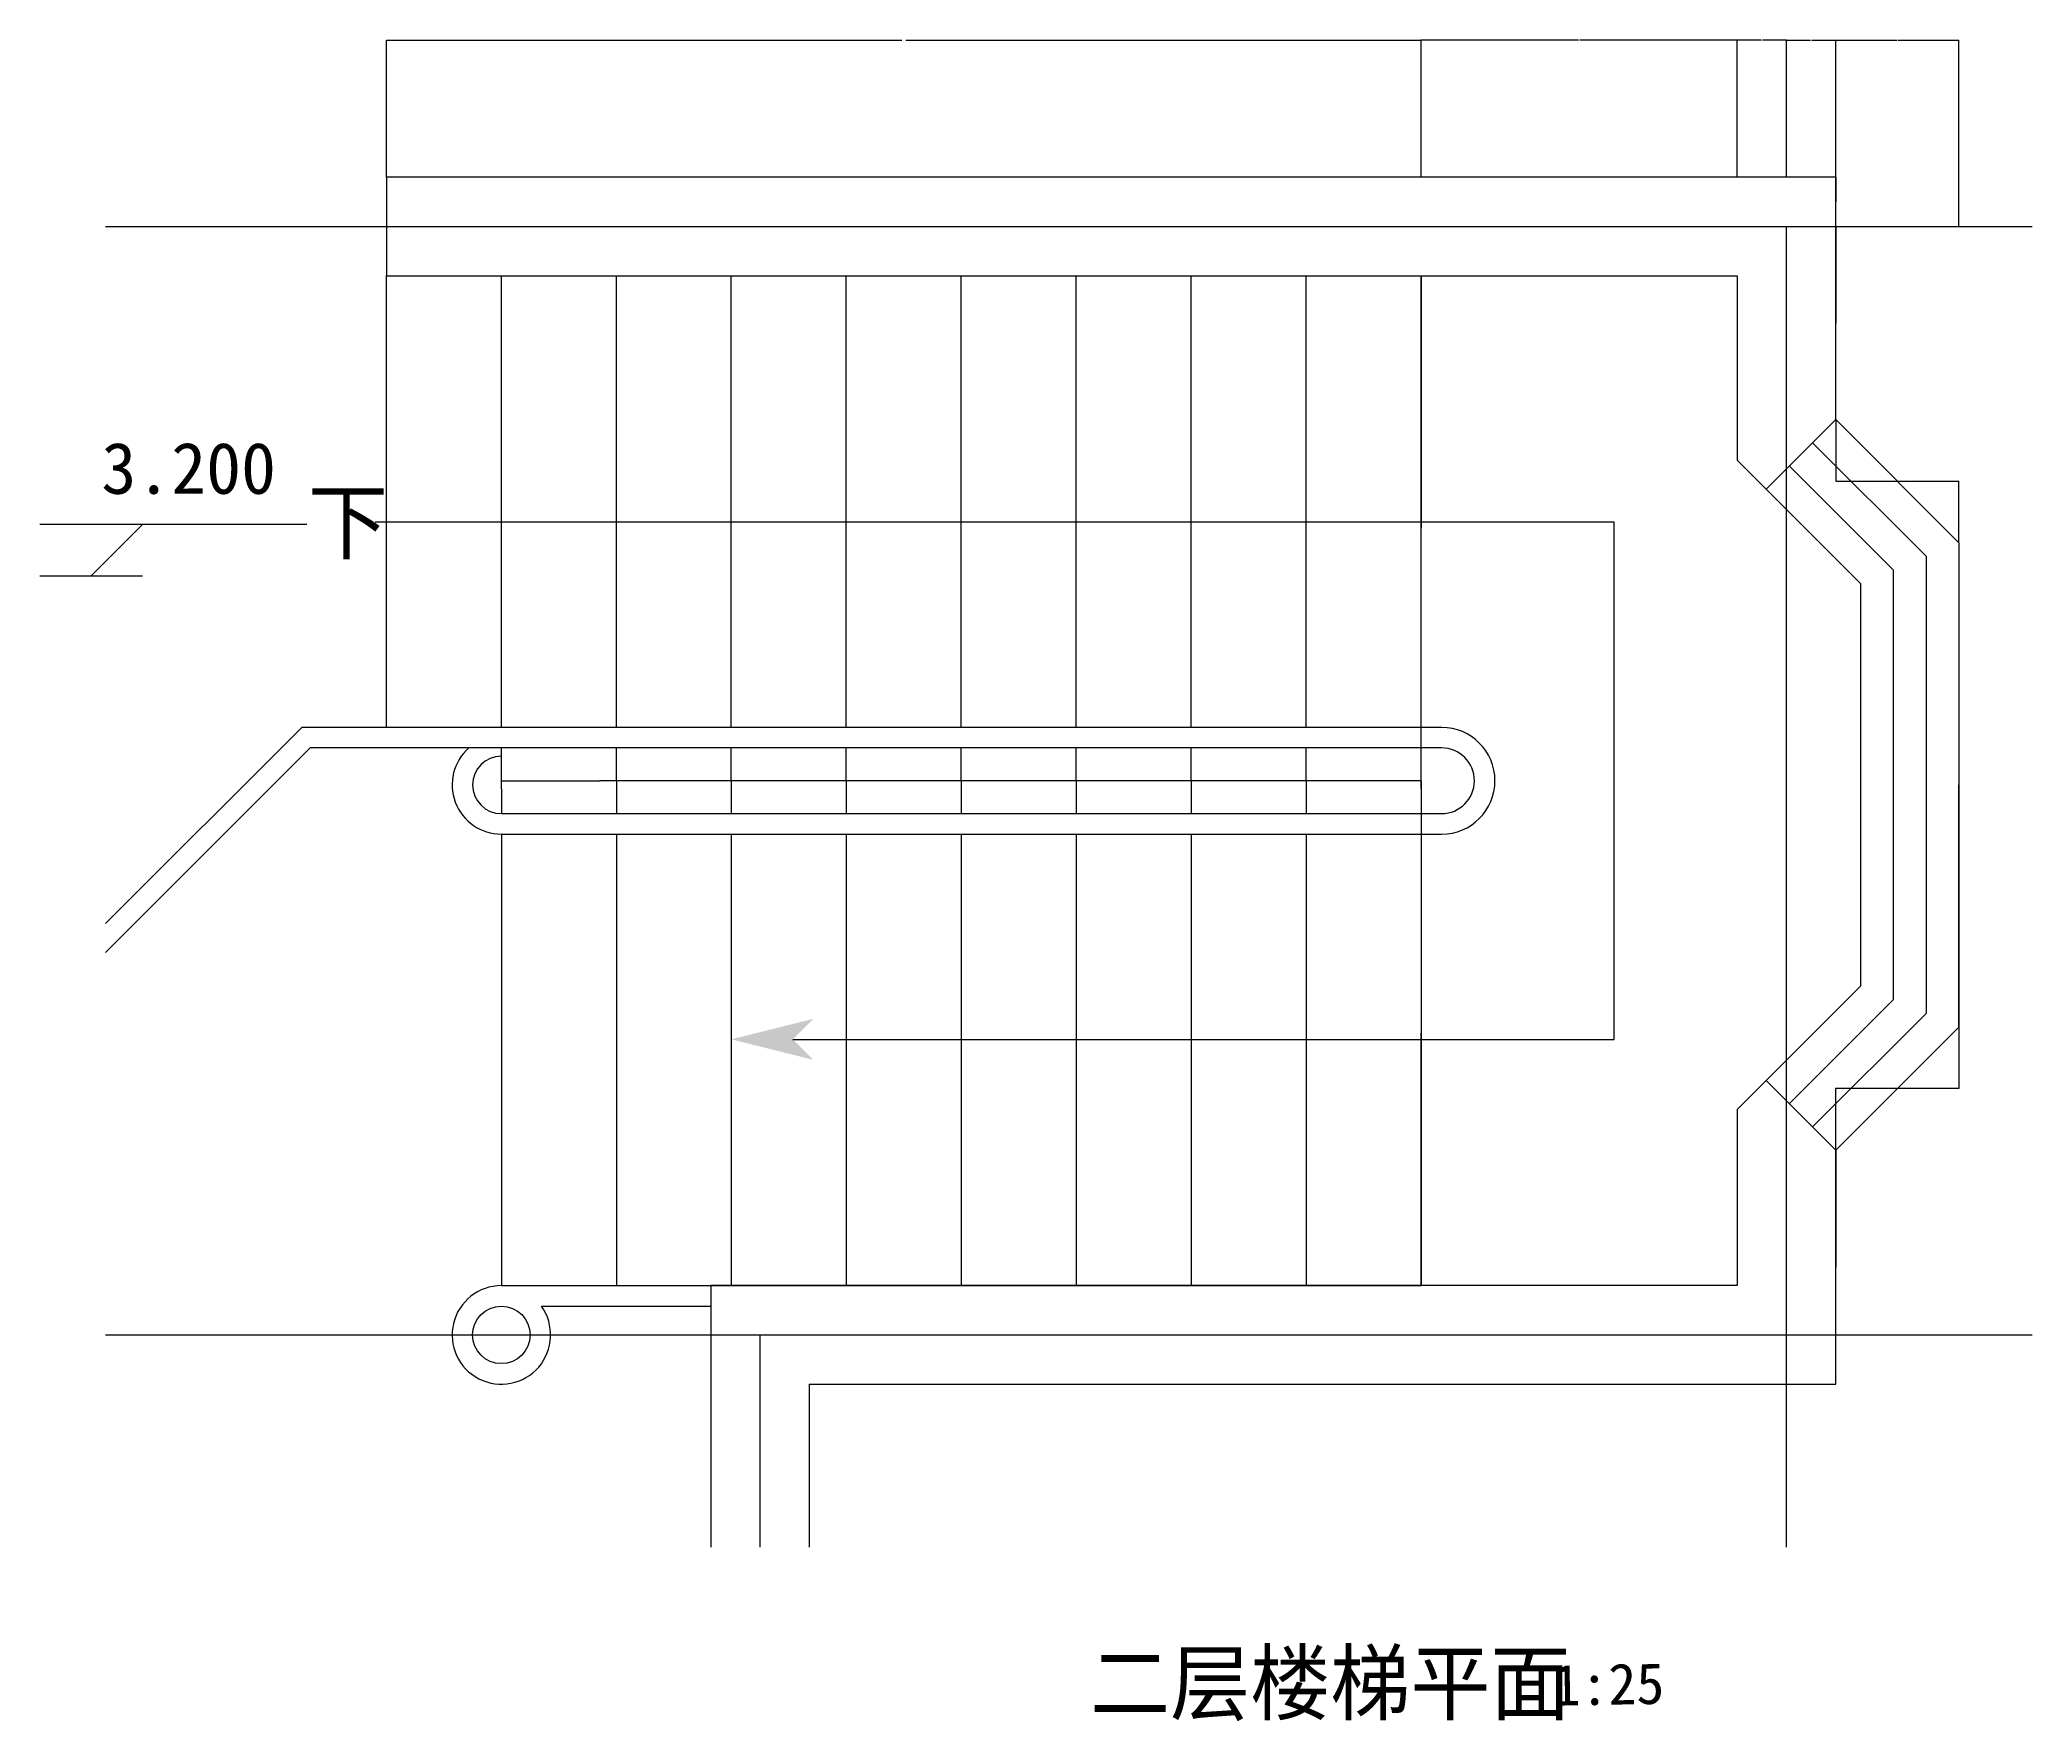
# Model space of a CAD drawing. Header units: metres. Extents: x -2092 to 57740, y -16481 to 10701.
# Drawn here: x -2092 to 2760, y -11989 to -7894 of the extents above; entities that cross this region are included whole.
import ezdxf

# ---------------------------------------------------------------- set-up
doc = ezdxf.new("R2010")
doc.units = ezdxf.units.M
for name, color, linetype in [('DIM2', 3, 'Continuous'), ('HZ', 3, 'Continuous'), ('墙', 7, 'Continuous'), ('标注', 4, 'Continuous'), ('楼梯', 3, 'Continuous'), ('轴线', 1, 'Continuous'), ('门窗', 4, 'Continuous')]:
    doc.layers.add(name, color=color, linetype=linetype)
doc.dimstyles.get("Standard").update_dxf_attribs({"dimtxt": 2.5, "dimasz": 2.5, "dimexe": 1.25, "dimexo": 0.625, "dimtad": 1, "dimcen": 2.5, "dimazin": 3, "dimtfac": 1, "dimtmove": 0, "dimatfit": 3})

# ---------------------------------------------------------------- blocks, each defined once
blk = doc.blocks.new('*D110')
for p, q in [((1271.82, -8468.48), (1271.82, -9083.48)), ((1271.57, -9083.48), (1271.32, -9083.48)), ((1271.82, -9698.48), (1271.82, -9083.48)), ((1271.82, -9083.48), (1271.82, -9083.48)), ((1272.07, -9083.48), (1272.32, -9083.48))]:
    blk.add_line(p, q)
at = {"layer": 'Defpoints'}
for p in [(1271.82, -8468.48), (1271.82, -9083.48), (1271.82, -9698.48)]:
    blk.add_point(p, dxfattribs=at)
at = {"layer": 'DIM2', "insert": (1271.82, -9082.355), "char_height": 1, "attachment_point": 5}
blk.add_mtext('0', dxfattribs=at)
blk = doc.blocks.new('*D119')
for p, q in [((1271.82, -9698.48), (1271.82, -10313.48)), ((1271.57, -10313.48), (1271.32, -10313.48)), ((1271.82, -10928.48), (1271.82, -10313.48)), ((1271.82, -10313.48), (1271.82, -10313.48)), ((1272.07, -10313.48), (1272.32, -10313.48))]:
    blk.add_line(p, q)
at = {"layer": 'Defpoints'}
for p in [(1271.82, -9698.48), (1271.82, -10313.48), (1271.82, -10928.48)]:
    blk.add_point(p, dxfattribs=at)
at = {"layer": 'DIM2', "insert": (1271.82, -10312.355), "char_height": 1, "attachment_point": 5}
blk.add_mtext('0', dxfattribs=at)
blk = doc.blocks.new('*D120')
for p, q in [((1655.32, -7894.19), (1271.57, -7894.19)), ((1271.82, -8228.48), (1271.82, -7894.19)), ((2042.07, -7894.19), (1658.32, -7894.19)), ((2041.82, -8228.48), (2041.82, -7894.19))]:
    blk.add_line(p, q)
at = {"layer": 'Defpoints'}
for p in [(2041.82, -7894.19), (1271.82, -8228.48), (2041.82, -8228.48)]:
    blk.add_point(p, dxfattribs=at)
at = {"layer": 'DIM2', "insert": (1656.82, -7894.19), "char_height": 1, "attachment_point": 5}
blk.add_mtext('770', dxfattribs=at)
blk = doc.blocks.new('*D121')
for p, q in [((2100.32, -7894.19), (2041.57, -7894.19)), ((2041.82, -8228.48), (2041.82, -7894.19)), ((2162.07, -7894.19), (2103.32, -7894.19)), ((2161.82, -8228.48), (2161.82, -7894.19))]:
    blk.add_line(p, q)
at = {"layer": 'Defpoints'}
for p in [(2161.82, -7894.19), (2041.82, -8228.48), (2161.82, -8228.48)]:
    blk.add_point(p, dxfattribs=at)
at = {"layer": 'DIM2', "insert": (2101.82, -7894.19), "char_height": 1, "attachment_point": 5}
blk.add_mtext('120', dxfattribs=at)
blk = doc.blocks.new('*D145')
for p, q in [((-1248.18, -8228.48), (-1248.18, -7894.19)), ((-1247.93, -7894.19), (6.82, -7894.19)), ((16.82, -7894.19), (1271.57, -7894.19)), ((1271.82, -8153.48), (1271.82, -7894.19))]:
    blk.add_line(p, q)
at = {"layer": 'Defpoints'}
for p in [(-1248.18, -7894.19), (1271.82, -8153.48), (-1248.18, -8228.48)]:
    blk.add_point(p, dxfattribs=at)
at = {"layer": 'DIM2', "insert": (11.82, -7894.19), "char_height": 1, "attachment_point": 5}
blk.add_mtext('280x9=2520', dxfattribs=at)
blk = doc.blocks.new('*D153')
for p, q in [((2161.82, -8228.48), (2161.82, -7894.19)), ((2162.07, -7894.19), (2220.32, -7894.19)), ((2223.32, -7894.19), (2281.57, -7894.19)), ((2281.82, -8228.48), (2281.82, -7894.19))]:
    blk.add_line(p, q)
at = {"layer": 'Defpoints'}
for p in [(2161.82, -7894.19), (2161.82, -8228.48), (2281.82, -8228.48)]:
    blk.add_point(p, dxfattribs=at)
at = {"layer": 'DIM2', "insert": (2221.82, -7894.19), "char_height": 1, "attachment_point": 5}
blk.add_mtext('120', dxfattribs=at)
blk = doc.blocks.new('*D154')
for p, q in [((2281.82, -8228.48), (2281.82, -7894.19)), ((2282.07, -7894.19), (2430.32, -7894.19)), ((2433.32, -7894.19), (2581.57, -7894.19)), ((2581.82, -8348.48), (2581.82, -7894.19))]:
    blk.add_line(p, q)
at = {"layer": 'Defpoints'}
for p in [(2281.82, -7894.19), (2281.82, -8228.48), (2581.82, -8348.48)]:
    blk.add_point(p, dxfattribs=at)
at = {"layer": 'DIM2', "insert": (2431.82, -7894.19), "char_height": 1, "attachment_point": 5}
blk.add_mtext('300', dxfattribs=at)
blk = doc.blocks.new('*D155')
for p, q in [((2281.82, -8228.48), (2281.82, -8288.48)), ((2281.57, -8288.48), (2281.32, -8288.48)), ((2281.82, -8348.48), (2281.82, -8288.48)), ((2281.82, -8288.48), (2281.82, -8288.48)), ((2282.07, -8288.48), (2282.32, -8288.48))]:
    blk.add_line(p, q)
at = {"layer": 'Defpoints'}
for p in [(2281.82, -8228.48), (2281.82, -8288.48), (2281.82, -8348.48)]:
    blk.add_point(p, dxfattribs=at)
at = {"layer": 'DIM2', "insert": (2281.82, -8287.355), "char_height": 1, "attachment_point": 5}
blk.add_mtext('0', dxfattribs=at)
blk = doc.blocks.new('*D156')
for p, q in [((2281.82, -8348.48), (2281.82, -8583.48)), ((2281.57, -8583.48), (2281.32, -8583.48)), ((2281.82, -8818.48), (2281.82, -8583.48)), ((2281.82, -8583.48), (2281.82, -8583.48)), ((2282.07, -8583.48), (2282.32, -8583.48))]:
    blk.add_line(p, q)
at = {"layer": 'Defpoints'}
for p in [(2281.82, -8348.48), (2281.82, -8583.48), (2281.82, -8818.48)]:
    blk.add_point(p, dxfattribs=at)
at = {"layer": 'DIM2', "insert": (2281.82, -8582.355), "char_height": 1, "attachment_point": 5}
blk.add_mtext('0', dxfattribs=at)
blk = doc.blocks.new('*D157')
for p, q in [((2281.82, -8818.48), (2281.82, -8968.48)), ((2282.07, -8968.48), (2430.32, -8968.48)), ((2433.32, -8968.48), (2581.57, -8968.48)), ((2581.82, -9118.48), (2581.82, -8968.48))]:
    blk.add_line(p, q)
at = {"layer": 'Defpoints'}
for p in [(2281.82, -8818.48), (2281.82, -8968.48), (2581.82, -9118.48)]:
    blk.add_point(p, dxfattribs=at)
at = {"layer": 'DIM2', "insert": (2431.82, -8968.48), "char_height": 1, "attachment_point": 5}
blk.add_mtext('300', dxfattribs=at)
blk = doc.blocks.new('*D158')
for p, q in [((2581.82, -9118.48), (2581.82, -9708.48)), ((2581.57, -9708.48), (2581.32, -9708.48)), ((2581.82, -10298.48), (2581.82, -9708.48)), ((2581.82, -9708.48), (2581.82, -9708.48)), ((2582.07, -9708.48), (2582.32, -9708.48))]:
    blk.add_line(p, q)
at = {"layer": 'Defpoints'}
for p in [(2581.82, -9118.48), (2581.82, -9708.48), (2581.82, -10298.48)]:
    blk.add_point(p, dxfattribs=at)
at = {"layer": 'DIM2', "insert": (2581.82, -9707.355), "char_height": 1, "attachment_point": 5}
blk.add_mtext('0', dxfattribs=at)
blk = doc.blocks.new('*D159')
for p, q in [((2581.82, -10298.48), (2581.82, -10448.48)), ((2430.32, -10448.48), (2281.57, -10448.48)), ((2281.82, -10598.48), (2281.82, -10448.48)), ((2582.07, -10448.48), (2433.32, -10448.48))]:
    blk.add_line(p, q)
at = {"layer": 'Defpoints'}
for p in [(2581.82, -10298.48), (2581.82, -10448.48), (2281.82, -10598.48)]:
    blk.add_point(p, dxfattribs=at)
at = {"layer": 'DIM2', "insert": (2431.82, -10448.48), "char_height": 1, "attachment_point": 5}
blk.add_mtext('300', dxfattribs=at)
blk = doc.blocks.new('*D160')
for p, q in [((2281.82, -10598.48), (2281.82, -10883.48)), ((2281.57, -10883.48), (2281.32, -10883.48)), ((2281.82, -11168.48), (2281.82, -10883.48)), ((2281.82, -10883.48), (2281.82, -10883.48)), ((2282.07, -10883.48), (2282.32, -10883.48))]:
    blk.add_line(p, q)
at = {"layer": 'Defpoints'}
for p in [(2281.82, -10598.48), (2281.82, -10883.48), (2281.82, -11168.48)]:
    blk.add_point(p, dxfattribs=at)
at = {"layer": 'DIM2', "insert": (2281.82, -10882.355), "char_height": 1, "attachment_point": 5}
blk.add_mtext('0', dxfattribs=at)

msp = doc.modelspace()

# ---------------------------------------------------------------- linework, layer by layer
at = {"layer": '墙'}
for p, q in [((2281.82, -8228.48), (-1248.18, -8228.48)), ((-1248.18, -8228.48), (-1248.18, -8468.48)), ((2281.82, -8818.48), (2281.82, -8228.48)), ((-1248.18, -8468.48), (2041.82, -8468.48)), ((2041.82, -8468.48), (2041.82, -8917.89)), ((2281.82, -8818.48), (2112.11, -8988.18)), ((2112.11, -8988.18), (2041.82, -8917.89)), ((2112.11, -10428.77), (2041.82, -10499.07)), ((2281.82, -10598.48), (2112.11, -10428.77)), ((2041.82, -10499.07), (2041.82, -10928.48)), ((2281.82, -11168.48), (2281.82, -10598.48)), ((2041.82, -10928.48), (-458.18, -10928.48)), ((-458.18, -10928.48), (-458.18, -11565.33)), ((-218.18, -11168.48), (2281.82, -11168.48)), ((-218.18, -11168.48), (-218.18, -11565.33))]:
    msp.add_line(p, q, dxfattribs=at)
at = {"layer": '标注'}
for p, q in [((-1842.38, -9074.45), (-2092.38, -9074.45)), ((-1967.38, -9199.45), (-1842.38, -9074.45)), ((-1442.38, -9074.45), (-1842.38, -9074.45)), ((-2092.38, -9199.45), (-1842.38, -9199.45))]:
    msp.add_line(p, q, dxfattribs=at)
at = {"layer": '楼梯'}
for p, q in [((-1248.18, -9568.48), (-1248.18, -8468.48)), ((-968.18, -9568.48), (-968.18, -8468.48)), ((-688.18, -9568.48), (-688.18, -8468.48)), ((-408.18, -9568.48), (-408.18, -8468.48)), ((-128.18, -9568.48), (-128.18, -8468.48)), ((151.82, -9568.48), (151.82, -8468.48)), ((431.82, -9568.48), (431.82, -8468.48)), ((711.82, -9568.48), (711.82, -8468.48)), ((991.82, -9568.48), (991.82, -8468.48)), ((1271.82, -9568.48), (1271.82, -8468.48)), ((1741.82, -9068.48), (-1275.61, -9068.48)), ((1741.82, -10328.48), (1741.82, -9068.48)), ((-1932.39, -10046.35), (-1454.52, -9568.48)), ((1321.82, -9568.48), (-1454.52, -9568.48)), ((1271.82, -9568.48), (-728.18, -9568.48)), ((-1932.39, -10117.06), (-1433.81, -9618.48)), ((1321.82, -9618.48), (-1433.81, -9618.48)), ((-968.18, -9718.48), (-968.18, -9618.48)), ((1271.82, -9618.48), (-728.18, -9618.48)), ((-688.18, -9698.48), (-688.18, -9618.48)), ((-408.18, -9698.48), (-408.18, -9618.48)), ((-128.18, -9698.48), (-128.18, -9618.48)), ((151.82, -9698.48), (151.82, -9618.48)), ((431.82, -9698.48), (431.82, -9618.48)), ((711.82, -9698.48), (711.82, -9618.48)), ((991.82, -9698.48), (991.82, -9618.48)), ((1271.82, -9698.48), (1271.82, -9618.48)), ((1271.82, -9698.48), (1271.82, -9618.48)), ((-968.18, -9698.48), (-728.18, -9698.48)), ((1271.82, -9698.48), (-728.18, -9698.48)), ((-688.18, -9698.48), (-688.18, -9778.48)), ((-408.18, -9698.48), (-408.18, -9778.48)), ((-128.18, -9698.48), (-128.18, -9778.48)), ((151.82, -9698.48), (151.82, -9778.48)), ((431.82, -9698.48), (431.82, -9778.48)), ((711.82, -9698.48), (711.82, -9778.48)), ((991.82, -9698.48), (991.82, -9778.48)), ((1271.82, -9718.48), (1271.82, -9698.48)), ((-968.18, -9718.48), (-968.18, -9778.48)), ((1271.82, -9718.48), (1271.82, -9778.48)), ((-968.18, -9778.48), (1321.82, -9778.48)), ((-968.18, -9778.48), (1271.82, -9778.48)), ((-968.18, -9828.48), (1321.82, -9828.48)), ((-968.18, -9828.48), (1271.82, -9828.48)), ((-968.18, -9828.48), (-968.18, -10928.48)), ((-688.18, -9828.48), (-688.18, -10928.48)), ((-408.18, -9828.48), (-408.18, -10928.48)), ((-128.18, -9828.48), (-128.18, -10928.48)), ((151.82, -9828.48), (151.82, -10928.48)), ((431.82, -9828.48), (431.82, -10928.48)), ((711.82, -9828.48), (711.82, -10928.48)), ((991.82, -9828.48), (991.82, -10928.48)), ((1271.82, -9828.48), (1271.82, -10928.48)), ((-258.18, -10328.48), (1741.82, -10328.48)), ((-968.18, -10928.48), (1271.82, -10928.48)), ((-968.18, -10928.48), (-428.18, -10928.48)), ((-870.71, -10978.48), (-458.18, -10978.48))]:
    msp.add_line(p, q, dxfattribs=at)
msp.add_circle((-968.18, -11048.48), 70, dxfattribs=at)
for centre, radius, start, end in [((1321.82, -9698.48), 130, 270, 90), ((-968.18, -9708.48), 120, 131.41, 270), ((-968.18, -9708.48), 70, 90, 270), ((1321.82, -9698.48), 80, 270, 90), ((-968.18, -11048.48), 120, 90, 35.69)]:
    msp.add_arc(centre, radius, start, end, dxfattribs=at)
msp.add_solid([(-408.18, -10328.48), (-208.18, -10278.48), (-208.18, -10378.48), (-258.18, -10328.48)], dxfattribs=at)
at = {"layer": '轴线'}
for p, q in [((-1932.39, -8348.48), (2760.25, -8348.48)), ((2161.82, -11565.33), (2161.82, -8348.48)), ((-1932.39, -11048.48), (2760.25, -11048.48)), ((-338.18, -11565.33), (-338.18, -11048.48))]:
    msp.add_line(p, q, dxfattribs=at)
at = {"layer": '门窗'}
for p, q in [((2281.82, -8818.48), (2581.82, -9118.48)), ((2225.25, -8875.05), (2501.82, -9151.62)), ((2168.68, -8931.62), (2421.82, -9184.75)), ((2112.11, -8988.18), (2341.82, -9217.89)), ((2581.82, -9118.48), (2581.82, -10298.48)), ((2501.82, -9151.62), (2501.82, -10265.34)), ((2341.82, -9217.89), (2341.82, -10199.07)), ((2421.82, -9184.75), (2421.82, -10232.2)), ((2112.11, -10428.77), (2341.82, -10199.07)), ((2168.68, -10485.34), (2421.82, -10232.2)), ((2225.25, -10541.91), (2501.82, -10265.34)), ((2281.82, -10598.48), (2581.82, -10298.48))]:
    msp.add_line(p, q, dxfattribs=at)

# ---------------------------------------------------------------- texts
at = {"layer": 'DIM2'}
msp.add_text('二层楼梯平面', height=150, dxfattribs=at).set_placement((465.85, -11971.19))
at = {"layer": 'HZ'}
msp.add_text('1:25', height=100, rotation=1, dxfattribs=at).set_placement((1592.9, -11951.75))
at = {"layer": '标注'}
msp.add_text('3.200', height=125, dxfattribs=at).set_placement((-1942.38, -8999.45))
at = {"layer": '楼梯'}
msp.add_text('下', height=150, dxfattribs=at).set_placement((-1439.04, -9142.89))

# ---------------------------------------------------------------- dimensions: what is measured, and where the dimension line sits
at = {"layer": 'DIM2'}
dim = msp.add_linear_dim(base=(-1248.18, -7894.19), p1=(-1248.18, -8228.48), p2=(1271.82, -8153.48), text='280x9=2520', dimstyle='Standard', dxfattribs=at)
dim.commit()
dim.dimension.update_dxf_attribs({"geometry": '*D145', "text_midpoint": (11.82, -7894.19)})
for base, p1, p2, picture, middle in [((2041.82, -7894.19), (2041.82, -8228.48), (1271.82, -8228.48), '*D120', (1656.82, -7894.19)), ((2161.82, -7894.19), (2161.82, -8228.48), (2041.82, -8228.48), '*D121', (2101.82, -7894.19)), ((2161.82, -7894.19), (2161.82, -8228.48), (2281.82, -8228.48), '*D153', (2221.82, -7894.19)), ((2281.82, -7894.19), (2281.82, -8228.48), (2581.82, -8348.48), '*D154', (2431.82, -7894.19)), ((2281.82, -8288.48), (2281.82, -8228.48), (2281.82, -8348.48), '*D155', (2281.82, -8287.355)), ((2281.82, -8583.48), (2281.82, -8348.48), (2281.82, -8818.48), '*D156', (2281.82, -8582.355)), ((1271.82, -9083.48), (1271.82, -9698.48), (1271.82, -8468.48), '*D110', (1271.82, -9082.355)), ((2281.82, -8968.48), (2281.82, -8818.48), (2581.82, -9118.48), '*D157', (2431.82, -8968.48)), ((2581.82, -9708.48), (2581.82, -9118.48), (2581.82, -10298.48), '*D158', (2581.82, -9707.355)), ((1271.82, -10313.48), (1271.82, -9698.48), (1271.82, -10928.48), '*D119', (1271.82, -10312.355)), ((2581.82, -10448.48), (2581.82, -10298.48), (2281.82, -10598.48), '*D159', (2431.82, -10448.48)), ((2281.82, -10883.48), (2281.82, -10598.48), (2281.82, -11168.48), '*D160', (2281.82, -10882.355))]:
    dim = msp.add_linear_dim(base=base, p1=p1, p2=p2, dimstyle='Standard', dxfattribs=at)
    dim.commit()
    dim.dimension.update_dxf_attribs({"geometry": picture, "text_midpoint": middle})

doc.saveas('drawing.dxf')
